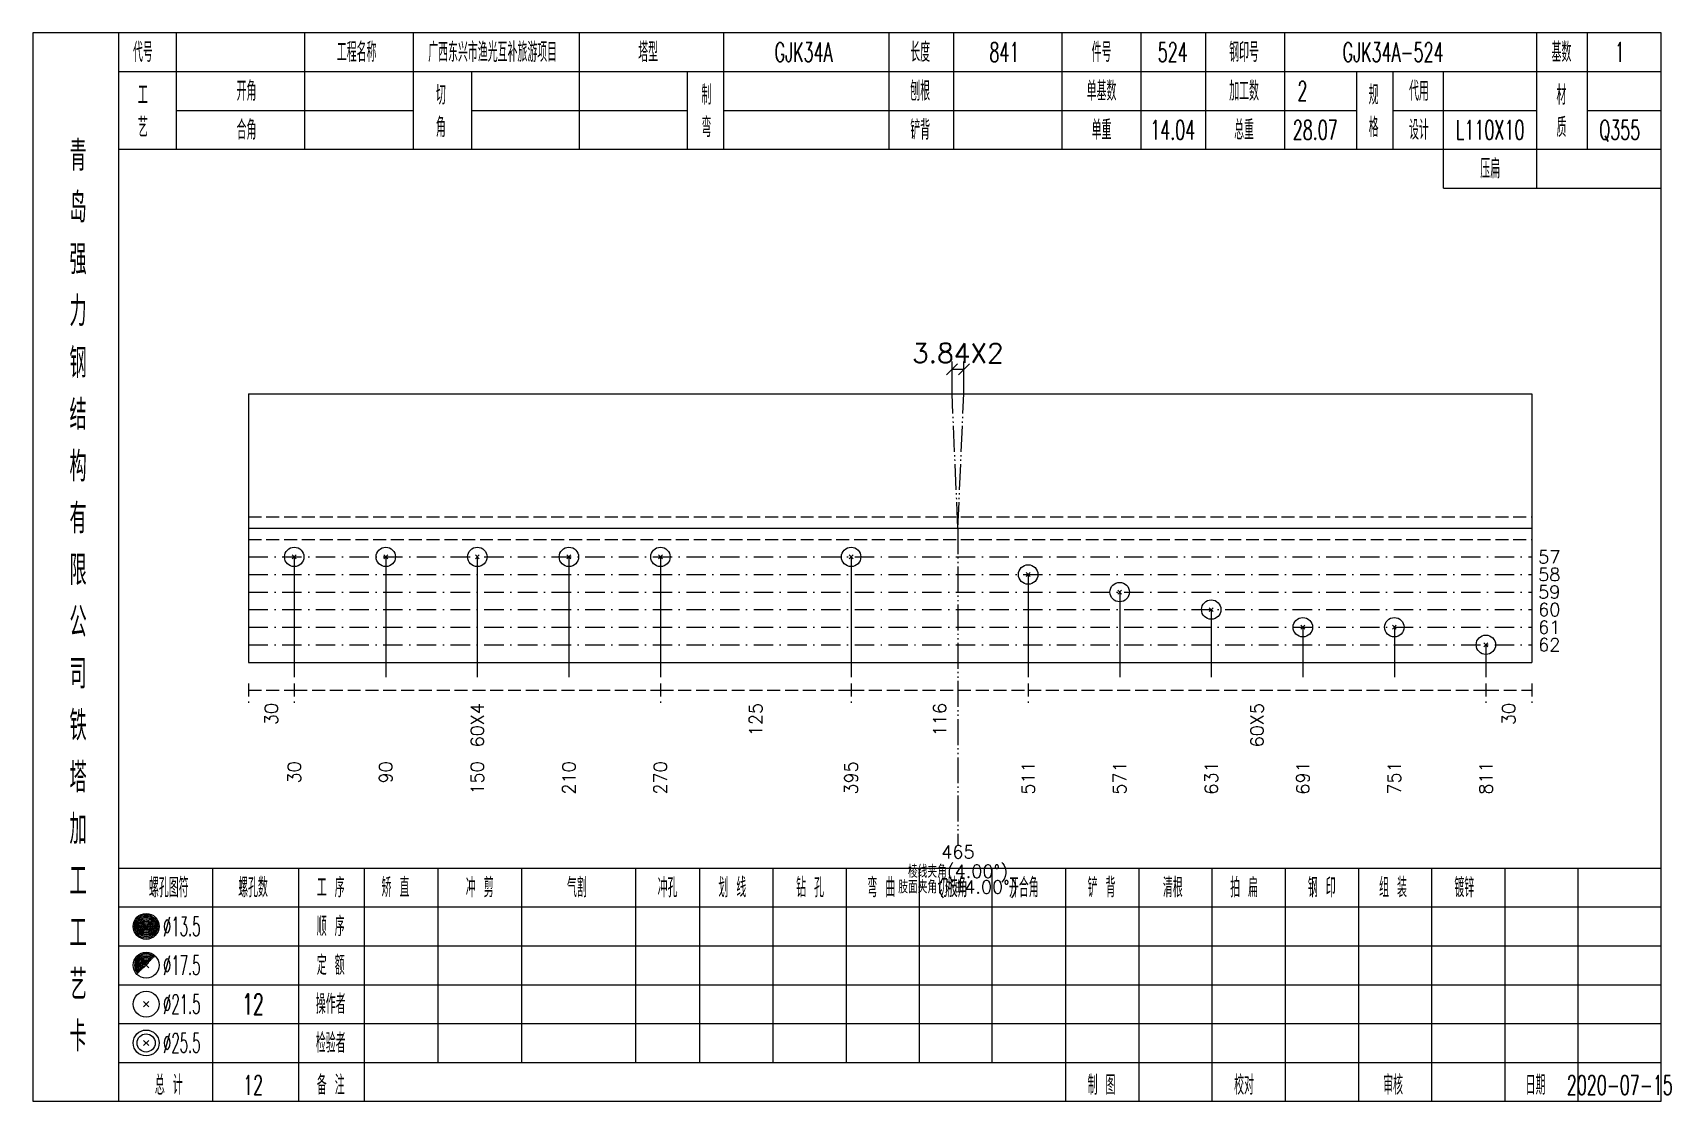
# Model space of a CAD drawing. Extents: x 0 to 2606, y -377 to 6479.
# Drawn here: x 1307 to 1559.9, y 4200 to 4365 of the extents above; entities that cross this region are included whole.
import ezdxf
from ezdxf.enums import TextEntityAlignment as Align

# ---------------------------------------------------------------- set-up
doc = ezdxf.new("R2010")
doc.units = 0
doc.header["$MEASUREMENT"] = 0
for name, pattern in [('一点画线', [5.2, 3, -1, 0.2, -1]), ('制弯线', [5.9, 4, -0.5, 0.2, -0.5, 0.2, -0.5]), ('虚线', [2.75, 2, -0.75])]:
    doc.linetypes.add(name, pattern=pattern)
doc.layers.get('0').update_dxf_attribs({"linetype": 'CONTINUOUS', "lineweight": 25})
doc.layers.add('1', color=7, linetype='CONTINUOUS', lineweight=25)
doc.layers.add('4', color=7, linetype='CONTINUOUS', lineweight=25)
doc.styles.get("Standard").update_dxf_attribs({"font": 'simplex.shx', "width": 0.7, "height": 3, "bigfont": 'gbhzfs.shx'})

msp = doc.modelspace()

# ---------------------------------------------------------------- texts
at = {"color": 7, "linetype": 'Continuous', "lineweight": 13}
for s, height, p in [('3.84X2', 3, (1449.83, 4315.53)), ('棱线夹角(4.00%%d)', 2, (1449.83, 4235.5))]:
    msp.add_text(s, height=height, dxfattribs=at).set_placement(p, align=Align.MIDDLE_CENTER)
for s, p in [('57', (1539.4, 4284.06)), ('58', (1539.4, 4281.34)), ('59', (1539.4, 4278.63)), ('60', (1539.4, 4275.92)), ('61', (1539.4, 4273.2)), ('62', (1539.4, 4270.49))]:
    msp.add_text(s, height=2, dxfattribs=at).set_placement(p, align=Align.MIDDLE_LEFT)
at = {"color": 8, "linetype": 'Continuous', "lineweight": 9}
for s, p in [('30', (1343.83, 4261.5)), ('60X4', (1375.63, 4261.5)), ('125', (1418.62, 4261.5)), ('116', (1447.01, 4261.5)), ('60X5', (1496, 4261.5)), ('30', (1534.87, 4261.5))]:
    msp.add_text(s, height=2, rotation=90, dxfattribs=at).set_placement(p, align=Align.MIDDLE_RIGHT)
at = {"color": 7, "linetype": 'Continuous', "lineweight": 13}
msp.add_text('465', height=2, dxfattribs=at).set_placement((1449.83, 4239.5), align=Align.TOP_CENTER)
msp.add_text('肢面夹角(外曲4.00%%d)', height=2, dxfattribs=at).set_placement((1449.83, 4231.5), align=Align.BOTTOM_CENTER)
at = {"layer": '1', "color": 7, "linetype": 'Continuous', "lineweight": 13}
for s, p in [('30', (1347.37, 4252.5)), ('90', (1361.5, 4252.5)), ('150', (1375.63, 4252.5)), ('210', (1389.77, 4252.5)), ('270', (1403.9, 4252.5)), ('395', (1433.34, 4252.5)), ('511', (1460.67, 4252.5)), ('571', (1474.8, 4252.5)), ('631', (1488.93, 4252.5)), ('691', (1503.07, 4252.5)), ('751', (1517.2, 4252.5)), ('811', (1531.33, 4252.5))]:
    msp.add_text(s, height=2, rotation=90, dxfattribs=at).set_placement(p, align=Align.MIDDLE_RIGHT)
at = {"layer": '4', "color": 1, "linetype": 'Continuous', "lineweight": 13}
for s, height, width, p in [('代号', 3, 0.6, (1324, 4362)), ('工程名称', 3, 0.6, (1357, 4362)), ('广西东兴市渔光互补旅游项目', 3, 0.6, (1378, 4362)), ('塔型', 3, 0.6, (1402, 4362)), ('GJK34A', 3, 0.6, (1426, 4362)), ('长度', 3, 0.6, (1444, 4362)), ('841', 3, 0.6, (1457, 4362)), ('件号', 3, 0.6, (1472, 4362)), ('524', 3, 0.6, (1483, 4362)), ('钢印号', 3, 0.6, (1494, 4362)), ('GJK34A-524', 3, 0.6, (1517, 4362)), ('基数', 3, 0.6, (1543, 4362)), ('1', 3, 0.6, (1552, 4362)), ('工', 3, 0.6, (1324, 4355.4)), ('开角', 3, 0.6, (1340, 4356)), ('切', 3, 0.6, (1370, 4355.4)), ('制', 3, 0.6, (1411, 4355.4)), ('刨根', 3, 0.6, (1444, 4356)), ('单基数', 3, 0.6, (1472, 4356)), ('加工数', 3, 0.6, (1494, 4356)), ('2', 3, 0.6, (1503, 4356)), ('规', 3, 0.6, (1514, 4355.4)), ('代用', 3, 0.6, (1521, 4356)), ('材', 3, 0.6, (1543, 4355.4)), ('艺', 3, 0.6, (1324, 4350.4)), ('合角', 3, 0.6, (1340, 4350)), ('角', 3, 0.6, (1370, 4350.4)), ('弯', 3, 0.6, (1411, 4350.4)), ('铲背', 3, 0.6, (1444, 4350)), ('单重', 3, 0.6, (1472, 4350)), ('14.04', 3, 0.6, (1483, 4350)), ('总重', 3, 0.6, (1494, 4350)), ('28.07', 3, 0.6, (1505, 4350)), ('格', 3, 0.6, (1514, 4350.4)), ('设计', 3, 0.6, (1521, 4350)), ('L110X10', 3, 0.6, (1532, 4350)), ('质', 3, 0.6, (1543, 4350.4)), ('Q355', 3, 0.6, (1552, 4350)), ('青', 4.6, 0.8, (1314, 4346)), ('压扁', 3, 0.6, (1532, 4344)), ('岛', 4.6, 0.8, (1314, 4338)), ('强', 4.6, 0.8, (1314, 4330)), ('力', 4.6, 0.8, (1314, 4322)), ('钢', 4.6, 0.8, (1314, 4314)), ('结', 4.6, 0.8, (1314, 4306)), ('构', 4.6, 0.8, (1314, 4298)), ('有', 4.6, 0.8, (1314, 4290)), ('限', 4.6, 0.8, (1314, 4282)), ('公', 4.6, 0.8, (1314, 4274)), ('司', 4.6, 0.8, (1314, 4266)), ('铁', 4.6, 0.8, (1314, 4258)), ('塔', 4.6, 0.8, (1314, 4250)), ('加', 4.6, 0.8, (1314, 4242)), ('工', 4.6, 0.8, (1314, 4234)), ('螺孔图符', 3, 0.6, (1328, 4233)), ('螺孔数', 3, 0.6, (1341, 4233)), ('工 序', 3, 0.6, (1353, 4233)), ('矫 直', 3, 0.6, (1363, 4233)), ('冲 剪', 3, 0.6, (1376, 4233)), ('气割', 3, 0.6, (1391, 4233)), ('冲孔', 3, 0.6, (1405, 4233)), ('划 线', 3, 0.6, (1415, 4233)), ('钻 孔', 3, 0.6, (1427, 4233)), ('弯 曲', 3, 0.6, (1438, 4233)), ('切肢角', 3, 0.6, (1449, 4233)), ('开合角', 3, 0.6, (1460, 4233)), ('铲 背', 3, 0.6, (1472, 4233)), ('清根', 3, 0.6, (1483, 4233)), ('拍 扁', 3, 0.6, (1494, 4233)), ('钢 印', 3, 0.6, (1506, 4233)), ('组 装', 3, 0.6, (1517, 4233)), ('镀锌', 3, 0.6, (1528, 4233)), ('工', 4.6, 0.8, (1314, 4226)), ('%%C13.5', 3, 0.5, (1330, 4227)), ('顺 序', 3, 0.6, (1353, 4227)), ('%%C17.5', 3, 0.5, (1330, 4221)), ('定 额', 3, 0.6, (1353, 4221)), ('艺', 4.6, 0.8, (1314, 4218)), ('操作者', 3, 0.6, (1353, 4215)), ('%%C21.5', 3, 0.5, (1330, 4215)), ('12', 3.2, 0.6, (1341, 4215)), ('卡', 4.6, 0.8, (1314, 4210)), ('%%C25.5', 3, 0.5, (1330, 4209)), ('检验者', 3, 0.6, (1353, 4209)), ('总 计', 3, 0.6, (1328, 4202.5)), ('12', 3, 0.6, (1341, 4202.5)), ('备 注', 3, 0.6, (1353, 4202.5)), ('制 图', 3, 0.6, (1472, 4202.5)), ('校对', 3, 0.6, (1494, 4202.5)), ('审核', 3, 0.6, (1517, 4202.5)), ('日期', 3, 0.6, (1539, 4202.5)), ('2020-07-15', 3, 0.6, (1552, 4202.5))]:
    msp.add_text(s, height=height, dxfattribs=dict(at, width=width)).set_placement(p, align=Align.MIDDLE_CENTER)

# ---------------------------------------------------------------- linework, layer by layer
at = {"color": 7, "linetype": 'Continuous', "lineweight": 13}
for p, q in [((1449.78, 4313.88), (1448.08, 4312.18)), ((1448.93, 4309.23), (1448.93, 4314.23)), ((1448.93, 4313.03), (1450.74, 4313.03)), ((1451.59, 4313.88), (1449.89, 4312.18)), ((1450.74, 4309.23), (1450.74, 4314.23)), ((1347.37, 4284.06), (1347.37, 4265.5)), ((1361.5, 4284.06), (1361.5, 4265.5)), ((1375.63, 4284.06), (1375.63, 4265.5)), ((1389.77, 4284.06), (1389.77, 4265.5)), ((1403.9, 4284.06), (1403.9, 4265.5)), ((1433.34, 4284.06), (1433.34, 4265.5)), ((1460.67, 4281.34), (1460.67, 4265.5)), ((1474.8, 4278.63), (1474.8, 4265.5)), ((1488.93, 4275.92), (1488.93, 4265.5)), ((1503.07, 4273.2), (1503.07, 4265.5)), ((1517.2, 4273.2), (1517.2, 4265.5)), ((1531.33, 4270.49), (1531.33, 4265.5))]:
    msp.add_line(p, q, dxfattribs=at)
at = {"color": 7, "linetype": 'Continuous', "lineweight": 18}
for p, q in [((1340.3, 4309.23), (1340.3, 4267.77)), ((1340.3, 4309.23), (1538.4, 4309.23)), ((1538.4, 4309.23), (1538.4, 4267.77)), ((1340.3, 4288.5), (1538.4, 4288.5))]:
    msp.add_line(p, q, dxfattribs=at)
at = {"color": 190, "linetype": '制弯线', "lineweight": 13}
for q in [(1448.93, 4309.23), (1450.74, 4309.23), (1449.83, 4239.5)]:
    msp.add_line((1449.83, 4288.5), q, dxfattribs=at)
at = {"color": 1, "linetype": '虚线', "lineweight": 18}
for p, q in [((1340.3, 4290.23), (1538.4, 4290.23)), ((1340.3, 4286.77), (1538.4, 4286.77))]:
    msp.add_line(p, q, dxfattribs=at)
at = {"color": 3, "linetype": '一点画线', "lineweight": 13}
for p, q in [((1340.3, 4284.06), (1538.4, 4284.06)), ((1340.3, 4281.34), (1538.4, 4281.34)), ((1340.3, 4278.63), (1538.4, 4278.63)), ((1340.3, 4275.92), (1538.4, 4275.92)), ((1340.3, 4273.2), (1538.4, 4273.2)), ((1340.3, 4270.49), (1538.4, 4270.49))]:
    msp.add_line(p, q, dxfattribs=at)
at = {"color": 8, "linetype": '虚线', "lineweight": 9}
for p, q in [((1340.3, 4264.5), (1340.3, 4261.5)), ((1340.3, 4263.5), (1347.37, 4263.5)), ((1347.37, 4264.5), (1347.37, 4261.5)), ((1347.37, 4264.5), (1347.37, 4261.5)), ((1347.37, 4263.5), (1403.9, 4263.5)), ((1403.9, 4264.5), (1403.9, 4261.5)), ((1403.9, 4264.5), (1403.9, 4261.5)), ((1403.9, 4263.5), (1433.34, 4263.5)), ((1433.34, 4264.5), (1433.34, 4261.5)), ((1433.34, 4264.5), (1433.34, 4261.5)), ((1433.34, 4263.5), (1460.67, 4263.5)), ((1460.67, 4264.5), (1460.67, 4261.5)), ((1460.67, 4264.5), (1460.67, 4261.5)), ((1460.67, 4263.5), (1531.33, 4263.5)), ((1531.33, 4264.5), (1531.33, 4261.5)), ((1531.33, 4264.5), (1531.33, 4261.5)), ((1531.33, 4263.5), (1538.4, 4263.5)), ((1538.4, 4264.5), (1538.4, 4261.5))]:
    msp.add_line(p, q, dxfattribs=at)
at = {"layer": '1', "color": 7, "linetype": 'Continuous', "lineweight": 13}
for p, q in [((1347.07, 4283.76), (1347.67, 4284.36)), ((1347.67, 4283.76), (1347.07, 4284.36)), ((1361.2, 4283.76), (1361.8, 4284.36)), ((1361.8, 4283.76), (1361.2, 4284.36)), ((1375.33, 4283.76), (1375.93, 4284.36)), ((1375.93, 4283.76), (1375.33, 4284.36)), ((1389.47, 4283.76), (1390.07, 4284.36)), ((1390.07, 4283.76), (1389.47, 4284.36)), ((1403.6, 4283.76), (1404.2, 4284.36)), ((1404.2, 4283.76), (1403.6, 4284.36)), ((1433.04, 4283.76), (1433.64, 4284.36)), ((1433.64, 4283.76), (1433.04, 4284.36)), ((1460.37, 4281.04), (1460.97, 4281.64)), ((1460.97, 4281.04), (1460.37, 4281.64)), ((1474.5, 4278.33), (1475.1, 4278.93)), ((1475.1, 4278.33), (1474.5, 4278.93)), ((1488.63, 4275.62), (1489.23, 4276.22)), ((1489.23, 4275.62), (1488.63, 4276.22)), ((1502.77, 4272.9), (1503.37, 4273.5)), ((1503.37, 4272.9), (1502.77, 4273.5)), ((1516.9, 4272.9), (1517.5, 4273.5)), ((1517.5, 4272.9), (1516.9, 4273.5)), ((1531.03, 4270.19), (1531.63, 4270.79)), ((1531.63, 4270.19), (1531.03, 4270.79))]:
    msp.add_line(p, q, dxfattribs=at)
at = {"layer": '1', "color": 7, "linetype": 'Continuous', "lineweight": 18}
msp.add_line((1340.3, 4267.77), (1538.4, 4267.77), dxfattribs=at)
at = {"layer": '1', "color": 7, "linetype": 'Continuous', "lineweight": 13}
for centre in [(1347.37, 4284.06), (1361.5, 4284.06), (1375.63, 4284.06), (1389.77, 4284.06), (1403.9, 4284.06), (1433.34, 4284.06), (1460.67, 4281.34), (1474.8, 4278.63), (1488.93, 4275.92), (1503.07, 4273.2), (1517.2, 4273.2), (1531.33, 4270.49)]:
    msp.add_circle(centre, 1.5, dxfattribs=at)
at = {"layer": '4', "color": 1, "linetype": 'Continuous', "lineweight": 18}
for p, q in [((1320.3, 4200), (1320.3, 4365)), ((1329.2, 4347), (1329.2, 4365)), ((1349, 4347), (1349, 4365)), ((1365.8, 4347), (1365.8, 4365)), ((1391.4, 4347), (1391.4, 4365)), ((1413.7, 4347), (1413.7, 4365)), ((1439.2, 4347), (1439.2, 4365)), ((1449.2, 4347), (1449.2, 4365)), ((1465.9, 4347), (1465.9, 4365)), ((1478.1, 4347), (1478.1, 4365)), ((1488.1, 4347), (1488.1, 4365)), ((1500.3, 4347), (1500.3, 4365)), ((1539.2, 4341), (1539.2, 4365)), ((1547, 4347), (1547, 4365)), ((1320.3, 4359), (1558.4, 4359)), ((1374.8, 4347), (1374.8, 4359)), ((1408.1, 4347), (1408.1, 4359)), ((1511.4, 4347), (1511.4, 4359)), ((1517, 4347), (1517, 4359)), ((1524.8, 4341), (1524.8, 4359)), ((1329.2, 4353), (1365.8, 4353)), ((1374.8, 4353), (1408.1, 4353)), ((1413.7, 4353), (1511.4, 4353)), ((1517, 4353), (1539.2, 4353)), ((1547, 4353), (1558.4, 4353)), ((1320.3, 4347), (1558.4, 4347)), ((1524.8, 4341), (1558.4, 4341)), ((1320.3, 4236), (1558.4, 4236)), ((1334.8, 4200), (1334.8, 4236)), ((1348.1, 4200), (1348.1, 4236)), ((1358.2, 4200), (1358.2, 4236)), ((1369.6, 4206), (1369.6, 4236)), ((1382.5, 4206), (1382.5, 4236)), ((1400.1, 4206), (1400.1, 4236)), ((1410, 4206), (1410, 4236)), ((1421.3, 4206), (1421.3, 4236)), ((1432.6, 4206), (1432.6, 4236)), ((1443.9, 4206), (1443.9, 4236)), ((1455.1, 4206), (1455.1, 4236)), ((1466.5, 4206), (1466.5, 4236)), ((1477.8, 4206), (1477.8, 4236)), ((1489.1, 4206), (1489.1, 4236)), ((1500.4, 4206), (1500.4, 4236)), ((1511.7, 4206), (1511.7, 4236)), ((1523, 4206), (1523, 4236)), ((1534.3, 4206), (1534.3, 4236)), ((1545.6, 4206), (1545.6, 4236)), ((1320.3, 4230), (1558.4, 4230)), ((1320.3, 4224), (1558.4, 4224)), ((1320.3, 4218), (1558.4, 4218)), ((1320.3, 4212), (1558.4, 4212)), ((1320.3, 4206), (1558.4, 4206)), ((1466.5, 4200), (1466.5, 4206)), ((1477.8, 4200), (1477.8, 4206)), ((1489.1, 4200), (1489.1, 4206)), ((1500.4, 4200), (1500.4, 4206)), ((1511.7, 4200), (1511.7, 4206)), ((1523, 4200), (1523, 4206)), ((1534.3, 4200), (1534.3, 4206)), ((1545.6, 4200), (1545.6, 4206))]:
    msp.add_line(p, q, dxfattribs=at)
at = {"layer": '4', "color": 7, "linetype": 'Continuous', "lineweight": 13}
for p, q in [((1324.3, 4226.8), (1324.7, 4227.2)), ((1324.7, 4226.8), (1324.3, 4227.2)), ((1324.1, 4214.6), (1324.9, 4215.4)), ((1324.9, 4214.6), (1324.1, 4215.4)), ((1324.1, 4208.6), (1324.9, 4209.4)), ((1324.9, 4208.6), (1324.1, 4209.4))]:
    msp.add_line(p, q, dxfattribs=at)
at = {"layer": '4', "color": 7, "linetype": 'Continuous', "lineweight": 0}
for p, q in [((1324.1, 4220.6), (1324.9, 4221.4)), ((1324.1, 4221.4), (1324.9, 4220.6))]:
    msp.add_line(p, q, dxfattribs=at)
at = {"layer": '4', "color": 1, "linetype": 'Continuous', "lineweight": 18}
msp.add_lwpolyline([(1307, 4365), (1307, 4200), (1558.4, 4200), (1558.4, 4365)], close=True, dxfattribs=at)
at = {"layer": '4', "color": 7, "linetype": 'Continuous', "lineweight": 13}
for centre, radius in [((1324.5, 4227), 2), ((1324.5, 4227), 1.8), ((1324.5, 4227), 1.6), ((1324.5, 4227), 1.4), ((1324.5, 4227), 1.2), ((1324.5, 4227), 1), ((1324.5, 4227), 0.8), ((1324.5, 4227), 0.6), ((1324.5, 4227), 0.4), ((1324.5, 4227), 0.2), ((1324.5, 4221), 2), ((1324.5, 4215), 2), ((1324.5, 4209), 2), ((1324.5, 4209), 1.4)]:
    msp.add_circle(centre, radius, dxfattribs=at)
for radius in [1.8, 1.6, 1.4, 1.2, 1, 0.8, 0.6, 0.4, 0.2]:
    msp.add_arc((1324.5, 4221), radius, 45, 225, dxfattribs=at)

msp.set_redraw_order([(e.dxf.handle, doc.entitydb.next_handle()) for e in msp.query("TEXT MTEXT ATTDEF DIMENSION ARC_DIMENSION")])  # texts and dimensions are drawn at this point

doc.saveas('drawing.dxf')
